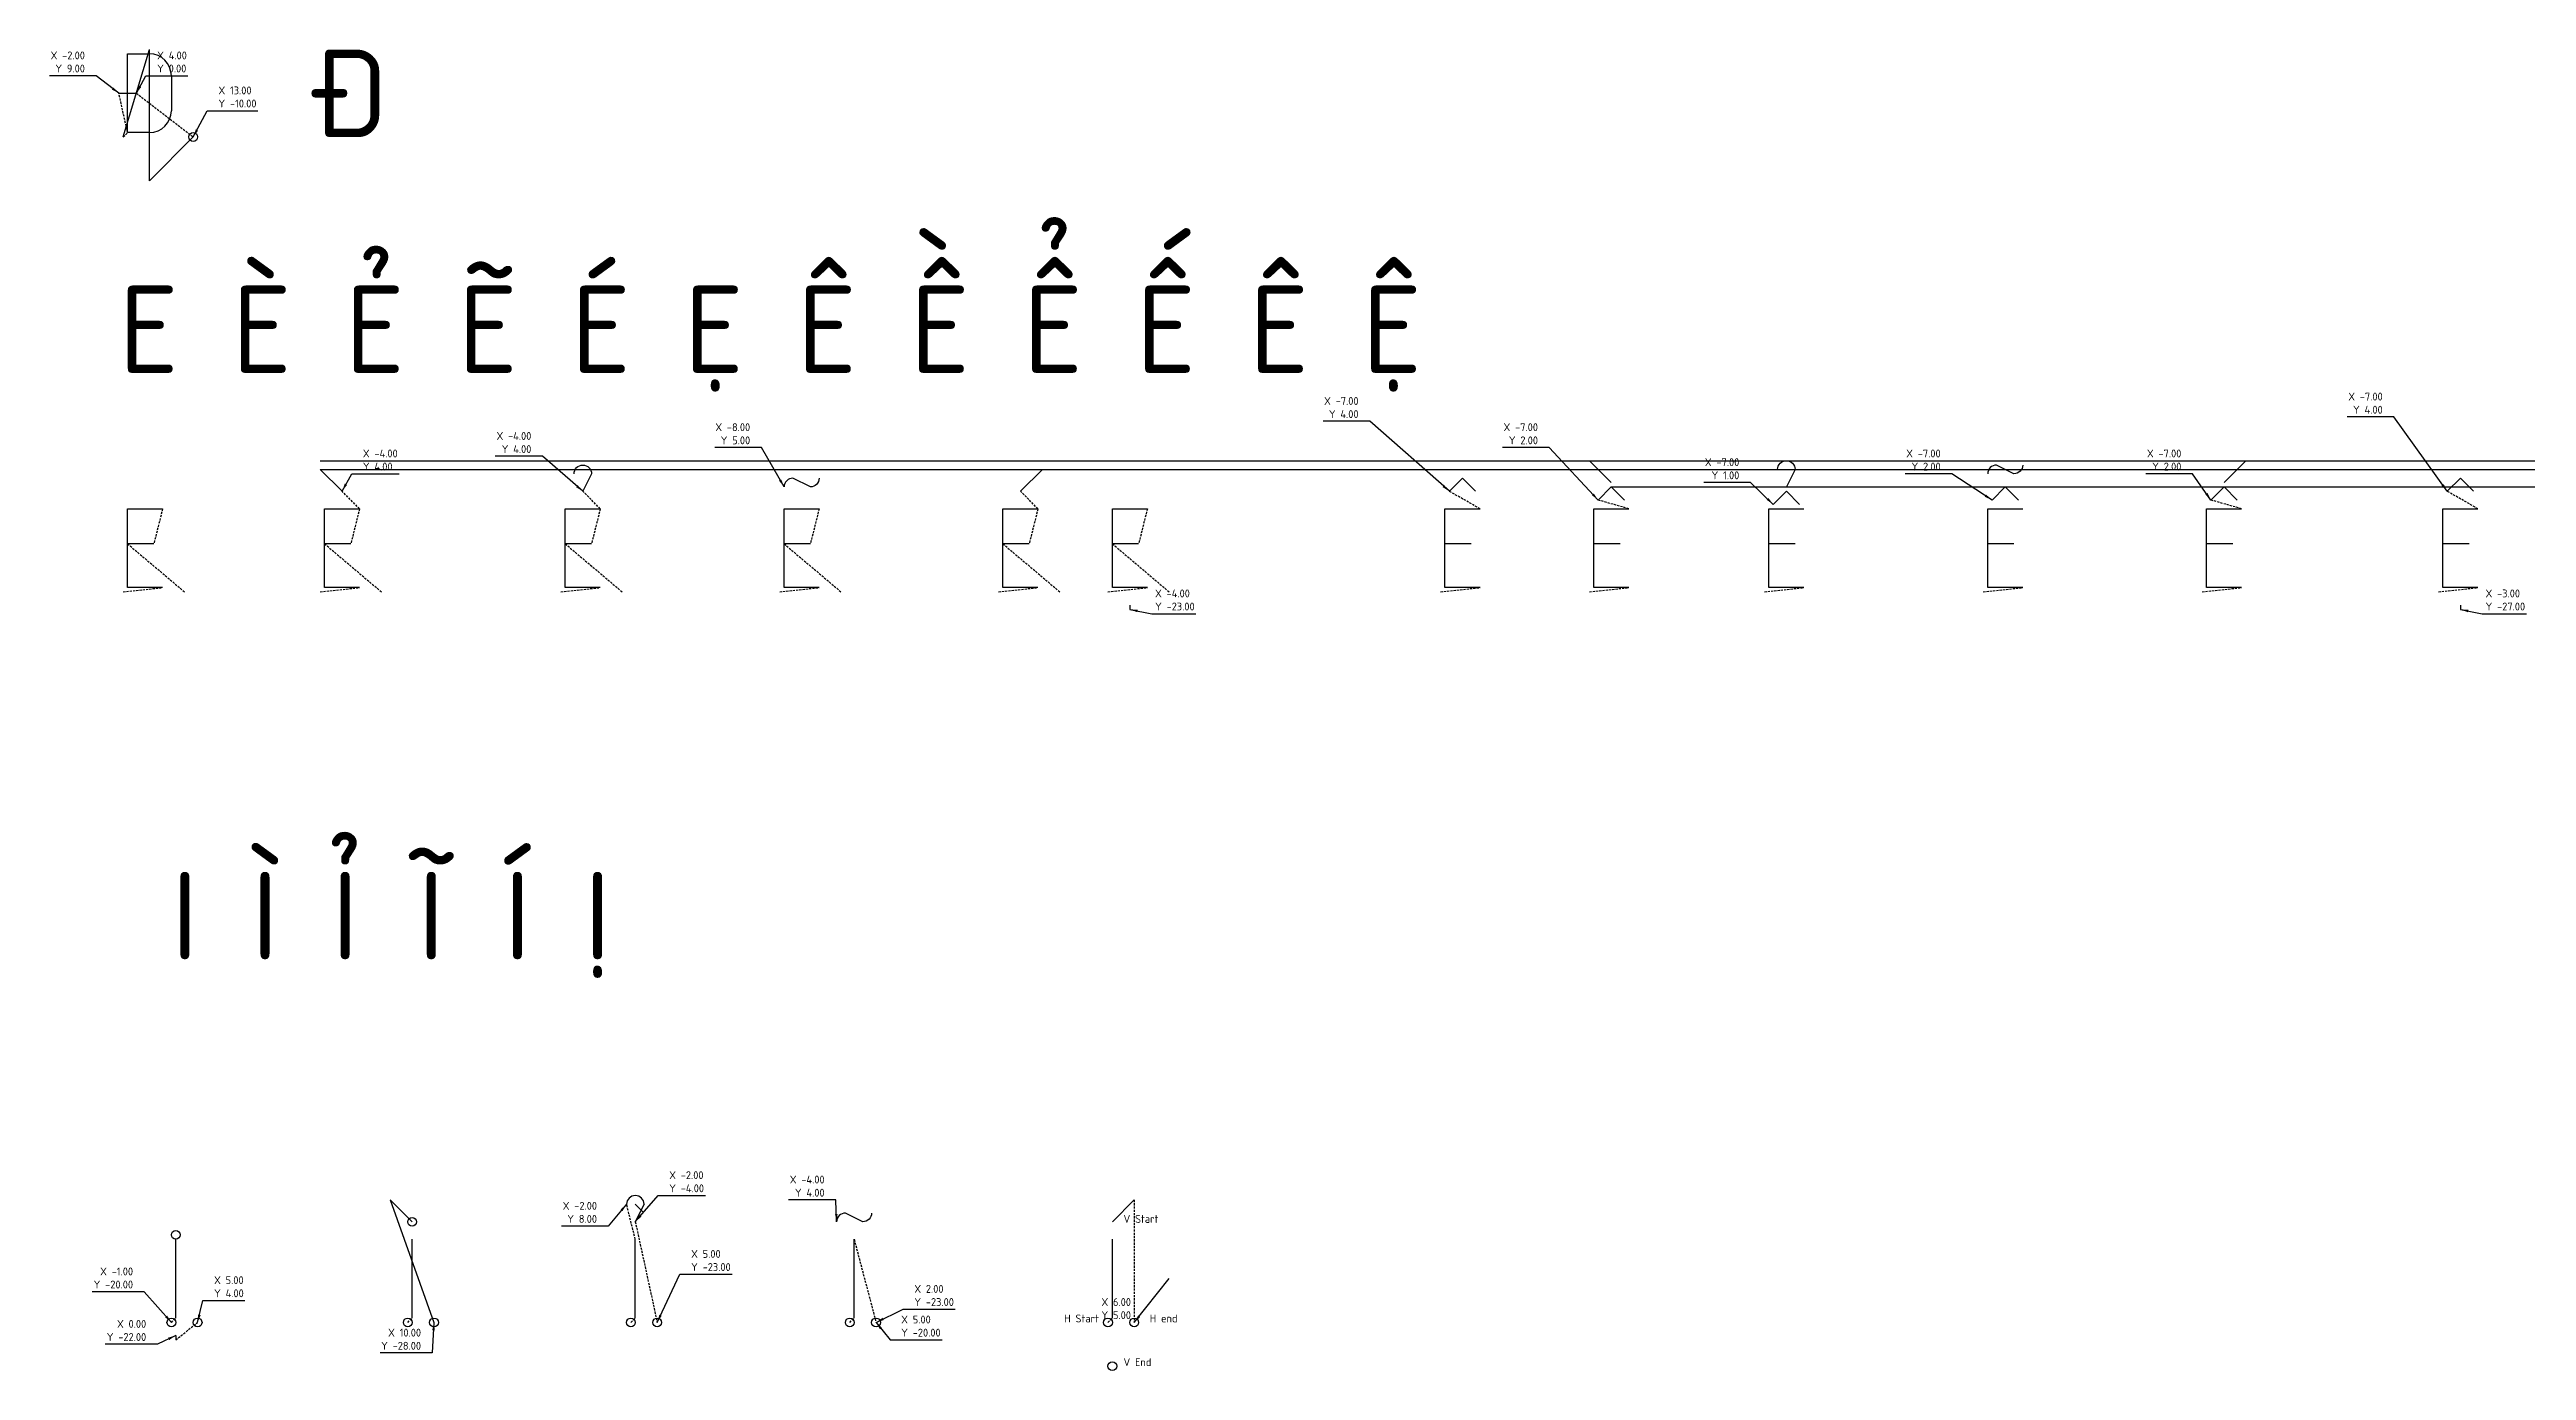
# Model space of a CAD drawing. Header units: millimetres. Extents: x -73 to 896, y -554 to 313.
# Drawn here: x -17 to 549, y -353 to -51 of the extents above; entities that cross this region are included whole.
import ezdxf

# ---------------------------------------------------------------- set-up
doc = ezdxf.new("R2010")
doc.units = ezdxf.units.MM
doc.linetypes.add('DASHED', pattern=[0.75, 0.5, -0.25])
for name, color, linetype in [('2', 2, 'Continuous'), ('7', 7, 'DASHED'), ('TEKST-1.5mm', 7, 'Continuous')]:
    doc.layers.add(name, color=color, linetype=linetype)
doc.styles.add('xiso', font='iso3098b.shx', dxfattribs={"bigfont": 'as_sym.shx'})
doc.dimstyles.new('xStandard', dxfattribs={"dimtxt": 1.8, "dimasz": 1.8, "dimexe": 0.5, "dimexo": 0.55, "dimgap": 0.75, "dimtad": 1, "dimdec": 0, "dimlfac": 1000, "dimzin": 3, "dimdsep": 46, "dimtxsty": 'xiso', "dimcen": 0.25, "dimdle": 0.0625, "dimclrd": 1, "dimclre": 1, "dimclrt": 7, "dimadec": 0, "dimazin": 0, "dimtfac": 1, "dimtofl": 0, "dimtmove": 2, "dimatfit": 3, "dimfxl": 1, "dimtolj": 1, "dimtzin": 0, "dimarcsym": 0})

msp = doc.modelspace()

# ---------------------------------------------------------------- texts
at = {"layer": 'DEFPOINTS', "color": 7, "char_height": 1.8, "attachment_point": 7, "style": 'xiso'}
for s, insert in [('\\A1;V Start', (228.55, -319.25)), ('\\A1;H Start', (215, -342)), ('\\A1;H end', (234.55, -342)), ('\\A1;V End', (228.54, -352))]:
    msp.add_mtext(s, dxfattribs=dict(at, insert=insert))
at = {"layer": 'TEKST-1.5mm', "style": 'xiso'}
for s, p in [('Đ', (43, -71)), ('E È Ẻ Ẽ É Ẹ Ê Ề Ể Ế Ê Ệ', (-1, -125))]:
    msp.add_text(s, height=20, dxfattribs=at).set_placement(p)
at = {"layer": 'TEKST-1.5mm', "color": 7, "char_height": 1.8, "style": 'xiso'}
for s, insert, attachment_point in [('\\A1;X -2.00\\PY 9.00', (-8.75, -56.25), 9), ('\\A1;X 4.00\\PY 0.00', (7.75, -56.25), 7), ('\\A1;X 13.00\\PY -10.00', (21.75, -64.25), 7), ('\\A1;X -7.00\\PY 4.00', (516.25, -134.25), 9), ('\\A1;X -7.00\\PY 4.00', (282.25, -135.25), 9), ('\\A1;X -4.00\\PY 4.00', (93.25, -143.25), 9), ('\\A1;X -8.00\\PY 5.00', (143.25, -141.25), 9), ('\\A1;X -7.00\\PY 2.00', (323.25, -141.25), 9), ('\\A1;X -4.00\\PY 4.00', (54.75, -147.25), 7), ('\\A1;X -7.00\\PY 1.00', (369.25, -149.25), 9), ('\\A1;X -7.00\\PY 2.00', (415.25, -147.25), 9), ('\\A1;X -7.00\\PY 2.00', (470.25, -147.25), 9), ('\\A1;X -4.00\\PY -23.00', (235.75, -179.25), 7), ('\\A1;X -3.00\\PY -27.00', (539.75, -179.25), 7), ('\\A1;X -2.00\\PY -4.00', (124.75, -312.25), 7), ('\\A1;X -4.00\\PY 4.00', (160.25, -313.25), 9), ('\\A1;X -2.00\\PY 8.00', (108.25, -319.25), 9), ('\\A1;X 5.00\\PY -23.00', (129.75, -330.25), 7), ('\\A1;X -1.00\\PY -20.00', (2.25, -334.25), 9), ('\\A1;X 5.00\\PY 4.00', (20.75, -336.25), 7), ('\\A1;X 2.00\\PY -23.00', (180.75, -338.25), 7), ('\\A1;X 6.00\\PY 5.00', (230.25, -341.25), 9), ('\\A1;X 0.00\\PY -22.00', (5.25, -346.25), 9), ('\\A1;X 10.00\\PY -28.00', (68.05, -348.25), 9), ('\\A1;X 5.00\\PY -20.00', (177.75, -345.25), 7)]:
    msp.add_mtext(s, dxfattribs=dict(at, insert=insert, attachment_point=attachment_point))
at = {"layer": 'TEKST-1.5mm', "insert": (11, -239), "char_height": 20, "attachment_point": 1, "style": 'xiso'}
msp.add_mtext_dynamic_manual_height_columns('I Ì Ỉ Ĩ Í Ị', width=370, gutter_width=200, heights=[0], dxfattribs=at)

# ---------------------------------------------------------------- linework, layer by layer
at = {"layer": '2'}
for p, q in [((226, -319), (231, -314)), ((226, -341), (226, -323))]:
    msp.add_line(p, q, dxfattribs=at)
at = {"layer": '7'}
for p, q in [((1, -70), (-1, -61)), ((3, -61), (16, -71)), ((0, -71), (1, -70)), ((54, -156), (50, -152)), ((109, -156), (105, -152)), ((209, -156), (205, -152)), ((310, -156), (303, -152)), ((538, -156), (531, -152)), ((9, -156), (7, -164)), ((54, -156), (52, -164)), ((109, -156), (107, -164)), ((159, -156), (157, -164)), ((209, -156), (207, -164)), ((234, -156), (232, -164)), ((344, -156), (337, -154)), ((484, -156), (477, -154)), ((1, -164), (14, -175)), ((46, -164), (59, -175)), ((101, -164), (114, -175)), ((151, -164), (164, -175)), ((201, -164), (214, -175)), ((226, -164), (239, -175)), ((0, -175), (9, -174)), ((45, -175), (54, -174)), ((100, -175), (109, -174)), ((150, -175), (159, -174)), ((200, -175), (209, -174)), ((225, -175), (234, -174)), ((301, -175), (310, -174)), ((335, -175), (344, -174)), ((375, -175), (384, -174)), ((425, -175), (434, -174)), ((475, -175), (484, -174)), ((529, -175), (538, -174)), ((117, -323), (115, -315)), ((117, -319), (122, -342)), ((167, -323), (172, -342)), ((11, -342), (12, -341)), ((12, -346), (17, -342)), ((65, -342), (66, -341)), ((116, -342), (117, -341)), ((166, -342), (167, -341)), ((225, -342), (226, -341))]:
    msp.add_line(p, q, dxfattribs=at)
msp.add_lwpolyline([(231, -314), (231, -342)], dxfattribs=at)
at = {"layer": 'DEFPOINTS'}
for p, q in [((66, -319), (61, -314)), ((12, -341), (12, -323)), ((66, -341), (66, -323)), ((117, -341), (117, -323)), ((167, -341), (167, -323)), ((12, -345), (12, -346))]:
    msp.add_line(p, q, dxfattribs=at)
msp.add_lwpolyline([(61, -314), (71, -342)], dxfattribs=at)
for centre in [(12, -322), (66, -319), (11, -342), (17, -342), (65, -342), (71, -342), (116, -342), (122, -342), (166, -342), (225, -342), (231, -342), (226, -352)]:
    msp.add_circle(centre, 1, dxfattribs=at)
msp.add_arc((117, -315), 2, 0, 180, dxfattribs=at)
at = {"layer": 'TEKST-1.5mm'}
for p, q in [((0, -71), (6, -51)), ((1, -70), (1, -52)), ((1, -52), (6, -52)), ((6, -81), (6, -51)), ((-1, -61), (3, -61)), ((11, -57), (11, -65)), ((6, -70), (1, -70)), ((16, -71), (6, -81)), ((50, -152), (45, -147)), ((205, -152), (210, -147)), ((340, -150), (335, -145)), ((480, -150), (485, -145)), ((306, -149), (303, -152)), ((306, -149), (309, -152)), ((340, -151), (337, -154)), ((340, -151), (343, -154)), ((480, -151), (477, -154)), ((480, -151), (483, -154)), ((534, -149), (531, -152)), ((534, -149), (537, -152)), ((1, -174), (1, -156)), ((1, -156), (9, -156)), ((46, -174), (46, -156)), ((46, -156), (54, -156)), ((101, -174), (101, -156)), ((101, -156), (109, -156)), ((151, -174), (151, -156)), ((151, -156), (159, -156)), ((201, -174), (201, -156)), ((201, -156), (209, -156)), ((226, -174), (226, -156)), ((226, -156), (234, -156)), ((302, -174), (302, -156)), ((302, -156), (310, -156)), ((336, -174), (336, -156)), ((336, -156), (344, -156)), ((376, -174), (376, -156)), ((376, -156), (384, -156)), ((426, -174), (426, -156)), ((426, -156), (434, -156)), ((476, -174), (476, -156)), ((476, -156), (484, -156)), ((530, -174), (530, -156)), ((530, -156), (538, -156)), ((7, -164), (1, -164)), ((52, -164), (46, -164)), ((107, -164), (101, -164)), ((157, -164), (151, -164)), ((207, -164), (201, -164)), ((232, -164), (226, -164)), ((308, -164), (302, -164)), ((342, -164), (336, -164)), ((382, -164), (376, -164)), ((432, -164), (426, -164)), ((482, -164), (476, -164)), ((536, -164), (530, -164)), ((9, -174), (1, -174)), ((54, -174), (46, -174)), ((109, -174), (101, -174)), ((159, -174), (151, -174)), ((209, -174), (201, -174)), ((234, -174), (226, -174)), ((310, -174), (302, -174)), ((344, -174), (336, -174)), ((384, -174), (376, -174)), ((434, -174), (426, -174)), ((484, -174), (476, -174)), ((538, -174), (530, -174)), ((230, -178), (230, -179)), ((534, -178), (534, -179)), ((119, -315), (117, -319)), ((117, -315), (118.85, -316.87))]:
    msp.add_line(p, q, dxfattribs=at)
for p in [(45, -145), (45, -147), (340, -151)]:
    msp.add_ray(p, (1, 0), dxfattribs=at)
for points in [[(103, -148, -1), (107, -148), (105, -152)], [(378, -147, -1), (382, -147), (380, -151)], [(434, -146, -0.414214), (432, -148), (428, -146, 0.414214), (426, -148)], [(159, -149, -0.414214), (157, -151), (153, -149, 0.414214), (151, -151)], [(171, -317, -0.414214), (169, -319), (165, -317, 0.414214), (163, -319)]]:
    msp.add_lwpolyline(points, format="xyb", dxfattribs=at)
for points in [[(383, -155), (380, -152), (377, -155)], [(433, -154), (430, -151), (427, -154)]]:
    msp.add_lwpolyline(points, dxfattribs=at)
for centre in [(16, -71), (172, -342)]:
    msp.add_circle(centre, 1, dxfattribs=at)
for centre, start, end in [((6, -57), 0, 90), ((6, -65), 270, 0)]:
    msp.add_arc(centre, 5, start, end, dxfattribs=at)

msp.set_redraw_order([(e.dxf.handle, doc.entitydb.next_handle()) for e in msp.query("TEXT MTEXT ATTDEF DIMENSION ARC_DIMENSION")])  # texts and dimensions are drawn at this point

# ---------------------------------------------------------------- leaders
at = {"layer": 'TEKST-1.5mm', "annotation_type": 0, "has_hookline": 1}
for points, hookline_direction, text_width in [([(-1, -61), (-6.2, -57), (-8, -57)], 1, 8.09), ([(3, -61), (5.2, -57), (7, -57)], 0, 7.01), ([(16, -71), (19.2, -65), (21, -65)], 0, 8.99), ([(531, -152), (518.8, -135), (517, -135)], 1, 8.09), ([(303, -152), (284.8, -136), (283, -136)], 1, 8.09), ([(105, -152), (95.8, -144), (94, -144)], 1, 8.27), ([(151, -151), (145.8, -142), (144, -142)], 1, 8.09), ([(337, -154), (325.8, -142), (324, -142)], 1, 8.09), ([(50, -152), (52.2, -148), (54, -148)], 0, 8.27), ([(377, -155), (371.8, -150), (370, -150)], 1, 8.09), ([(427, -154), (417.8, -148), (416, -148)], 1, 8.09), ([(477, -154), (472.8, -148), (471, -148)], 1, 8.09), ([(230, -179), (235, -180)], 0, 9.35), ([(534, -179), (539, -180)], 0, 9.35), ([(115, -315), (110.8, -320), (109, -320)], 1, 8.09), ([(117, -319), (122.2, -313), (124, -313)], 0, 8.27), ([(163, -319), (162.8, -314), (161, -314)], 1, 8.27), ([(122, -342), (127.2, -331), (129, -331)], 0, 9.35), ([(11, -342), (4.8, -335), (3, -335)], 1, 9.35), ([(17, -342), (18.2, -337), (20, -337)], 0, 7.01), ([(172, -342), (178.2, -339), (180, -339)], 0, 9.35), ([(12, -345), (7.8, -347), (6, -347)], 1, 9.35), ([(71, -342), (70.6, -349), (68.8, -349)], 1, 9.35), ([(172, -342), (175.2, -346), (177, -346)], 0, 9.35)]:
    msp.add_leader(points, dimstyle='xStandard', dxfattribs=dict(at, hookline_direction=hookline_direction, text_width=text_width))
at = {"layer": 'TEKST-1.5mm'}
msp.add_leader([(231, -342), (239, -332)], dimstyle='xStandard', dxfattribs=at)

doc.saveas('drawing.dxf')
